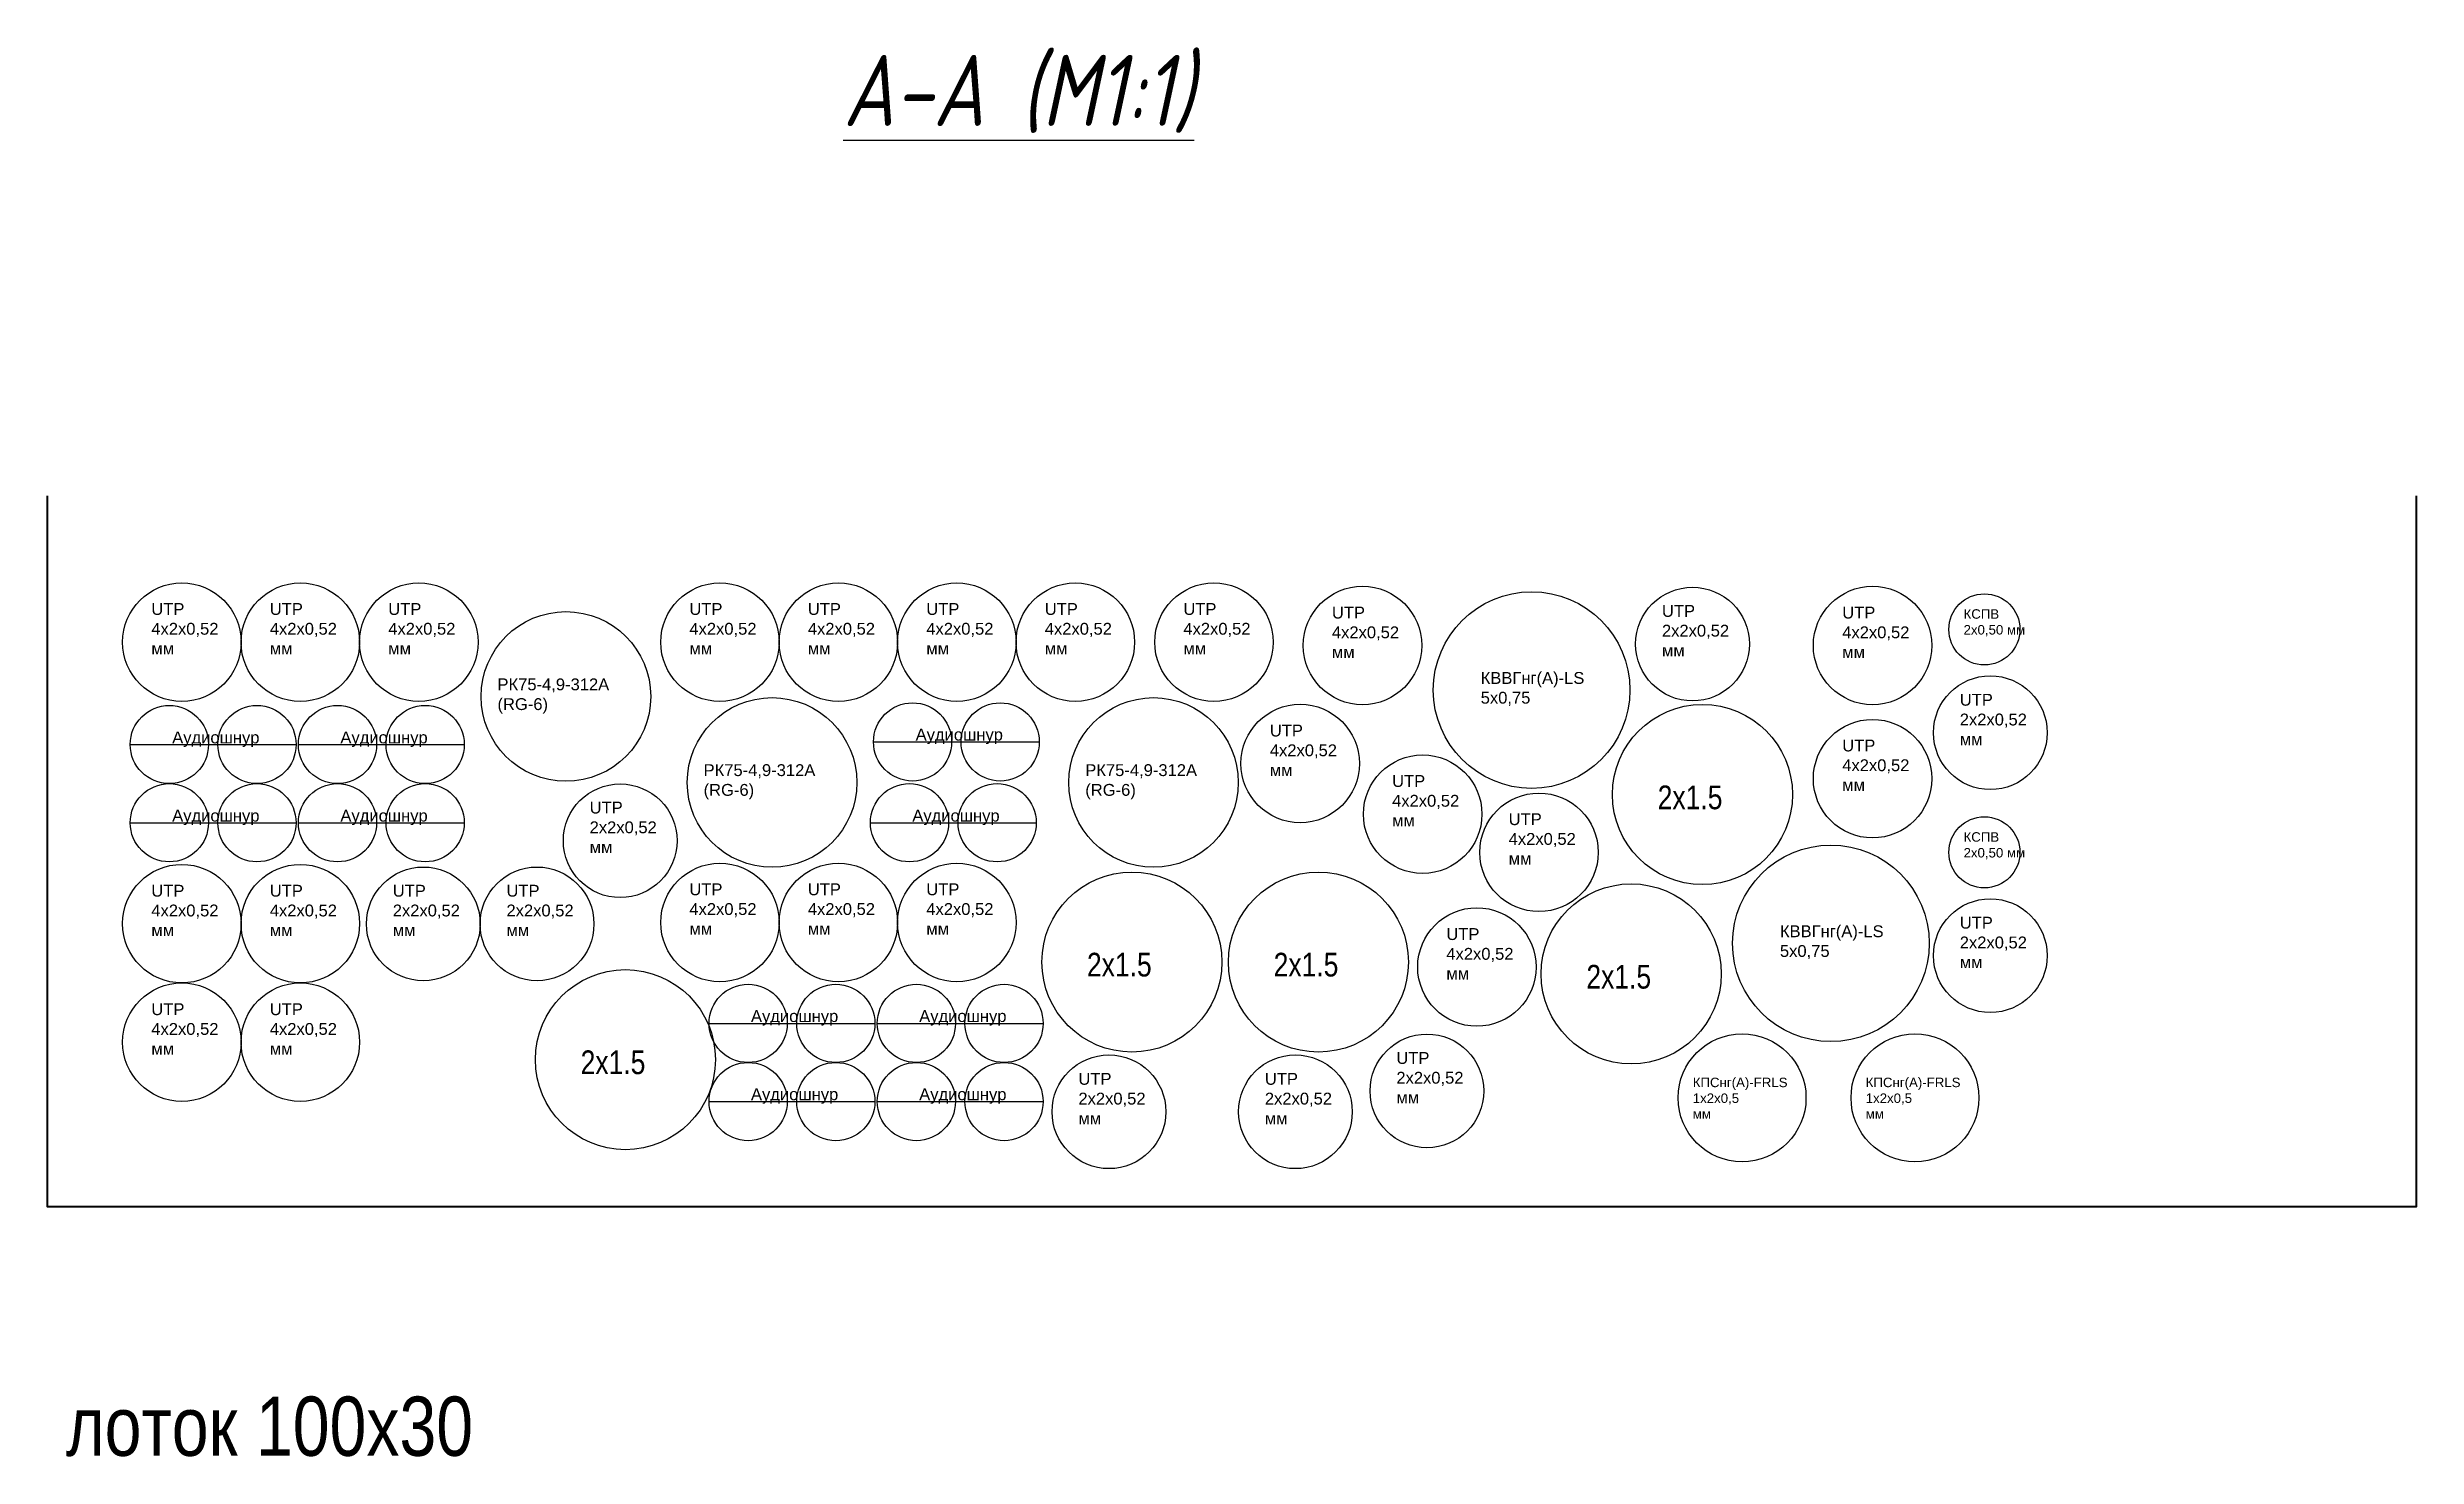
# Model space of a CAD drawing. Header units: millimetres. Extents: x -8189 to 16488, y -6763 to 17206.
# Drawn here: x -6509.5 to -6409.5, y -6429.2 to -6369.7 of the extents above; entities that cross this region are included whole.
import ezdxf

# ---------------------------------------------------------------- set-up
doc = ezdxf.new("R2010")
doc.units = ezdxf.units.MM
for name, color, linetype in [('05 Слаботочка', 7, 'Continuous'), ('06 Авт-ка климата', 7, 'Continuous'), ('07 Авт-ка общая', 7, 'Continuous'), ('08 Пож. и техн. сигн.', 7, 'Continuous'), ('13 Трассы и коробки слаботочки', 7, 'Continuous')]:
    doc.layers.add(name, color=color, linetype=linetype)
doc.styles.get("Standard").update_dxf_attribs({"font": 'arial.ttf'})
doc.styles.add('ГОСТ-ISOCPEUR', font='isocpeui.ttf', dxfattribs={"width": 0.8})

msp = doc.modelspace()

# ---------------------------------------------------------------- texts
at = {"layer": '05 Слаботочка', "color": 6, "width": 0.8}
for p in [(-6465.63, -6408.96), (-6457.75, -6408.96), (-6487, -6413.08)]:
    msp.add_text('2x1.5', height=1, dxfattribs=at).set_placement(p)
at = {"layer": '05 Слаботочка', "color": 6, "char_height": 0.5, "width": 2.8168, "attachment_point": 1}
for s, insert in [('{UTP 4х2х0,52 мм}', (-6505.12, -6393.2)), ('{UTP 4х2х0,52 мм}', (-6500.12, -6393.2)), ('{UTP 4х2х0,52 мм}', (-6495.12, -6393.2)), ('{UTP 4х2х0,52 мм}', (-6482.41, -6393.2)), ('{UTP 4х2х0,52 мм}', (-6477.41, -6393.2)), ('{UTP 4х2х0,52 мм}', (-6472.41, -6393.2)), ('{UTP 4х2х0,52 мм}', (-6467.41, -6393.2)), ('{UTP 4х2х0,52 мм}', (-6461.56, -6393.2)), ('{РК75-4,9-312А (RG-6)}', (-6490.51, -6396.38)), ('{Аудиошнур}', (-6504.24, -6398.62)), ('{Аудиошнур}', (-6497.14, -6398.62)), ('{Аудиошнур}', (-6472.86, -6398.5)), ('{РК75-4,9-312А (RG-6)}', (-6481.81, -6400)), ('{РК75-4,9-312А (RG-6)}', (-6465.7, -6400)), ('{Аудиошнур}', (-6504.24, -6401.92)), ('{Аудиошнур}', (-6497.14, -6401.92)), ('{UTP 2х2х0,52 мм}', (-6486.62, -6401.58)), ('{Аудиошнур}', (-6473, -6401.92)), ('{UTP 4х2х0,52 мм}', (-6505.12, -6405.09)), ('{UTP 4х2х0,52 мм}', (-6500.12, -6405.09)), ('{UTP 2х2х0,52 мм}', (-6494.93, -6405.09)), ('{UTP 2х2х0,52 мм}', (-6490.13, -6405.09)), ('{UTP 4х2х0,52 мм}', (-6482.41, -6405.03)), ('{UTP 4х2х0,52 мм}', (-6477.41, -6405.03)), ('{UTP 4х2х0,52 мм}', (-6472.41, -6405.03)), ('{UTP 4х2х0,52 мм}', (-6505.12, -6410.09)), ('{UTP 4х2х0,52 мм}', (-6500.12, -6410.09)), ('{Аудиошнур}', (-6479.81, -6410.38)), ('{Аудиошнур}', (-6472.71, -6410.38)), ('{Аудиошнур}', (-6479.81, -6413.68)), ('{Аудиошнур}', (-6472.71, -6413.68)), ('{UTP 2х2х0,52 мм}', (-6465.99, -6413.03)), ('{UTP 2х2х0,52 мм}', (-6458.12, -6413.03))]:
    msp.add_mtext(s, dxfattribs=dict(at, insert=insert))
at = {"layer": '06 Авт-ка климата', "color": 5, "width": 0.8}
for p in [(-6441.54, -6401.9), (-6444.55, -6409.47)]:
    msp.add_text('2x1.5', height=1, dxfattribs=at).set_placement(p)
at = {"layer": '06 Авт-ка климата', "color": 5, "char_height": 0.5, "width": 2.8168, "attachment_point": 1}
for s, insert in [('{UTP 4х2х0,52 мм}', (-6455.29, -6393.35)), ('{UTP 2х2х0,52 мм}', (-6441.36, -6393.28)), ('{КВВГнг(А)-LS 5х0,75}', (-6449.01, -6396.11)), ('{UTP 4х2х0,52 мм}', (-6457.91, -6398.33)), ('{UTP 4х2х0,52 мм}', (-6452.75, -6400.46)), ('{UTP 4х2х0,52 мм}', (-6447.83, -6402.07)), ('{UTP 4х2х0,52 мм}', (-6450.46, -6406.92)), ('{КВВГнг(А)-LS 5х0,75}', (-6436.38, -6406.8)), ('{UTP 2х2х0,52 мм}', (-6452.57, -6412.15))]:
    msp.add_mtext(s, dxfattribs=dict(at, insert=insert))
at = {"layer": '07 Авт-ка общая', "char_height": 0.5, "width": 2.8168, "attachment_point": 1}
for insert in [(-6433.75, -6393.35), (-6433.75, -6398.96)]:
    msp.add_mtext('{UTP 4х2х0,52 мм}', dxfattribs=dict(at, insert=insert))
at = {"layer": '08 Пож. и техн. сигн.', "color": 1, "width": 2.8168, "attachment_point": 1}
for s, insert, char_height in [('{КСПВ 2х0,50 мм}', (-6428.63, -6393.46), 0.4), ('{UTP 2х2х0,52 мм}', (-6428.79, -6397.03), 0.5), ('{КСПВ 2х0,50 мм}', (-6428.63, -6402.87), 0.4), ('{UTP 2х2х0,52 мм}', (-6428.79, -6406.44), 0.5), ('{КПСнг(А)-FRLS 1x2x0,5 мм}', (-6440.06, -6413.23), 0.4), ('{КПСнг(А)-FRLS 1x2x0,5 мм}', (-6432.76, -6413.23), 0.4)]:
    msp.add_mtext(s, dxfattribs=dict(at, insert=insert, char_height=char_height))
at = {"layer": '13 Трассы и коробки слаботочки', "width": 0.8}
msp.add_text('лоток 100х30', height=2.5, dxfattribs=at).set_placement((-6508.72, -6429.19))
at = {"layer": '13 Трассы и коробки слаботочки', "insert": (-6475.92, -6370.06), "char_height": 3, "width": 42.5883, "attachment_point": 1, "style": 'ГОСТ-ISOCPEUR'}
msp.add_mtext('{\\LА-А (М1:1)}', dxfattribs=at)

# ---------------------------------------------------------------- linework, layer by layer
at = {"layer": '05 Слаботочка', "color": 6}
for p, q in [((-6506.01, -6399.17), (-6499.01, -6399.17)), ((-6498.91, -6399.17), (-6491.91, -6399.17)), ((-6474.64, -6399.06), (-6467.64, -6399.06)), ((-6506.01, -6402.47), (-6499.01, -6402.47)), ((-6498.91, -6402.47), (-6491.91, -6402.47)), ((-6474.77, -6402.47), (-6467.77, -6402.47)), ((-6481.58, -6410.94), (-6474.58, -6410.94)), ((-6474.48, -6410.94), (-6467.48, -6410.94)), ((-6481.58, -6414.24), (-6474.58, -6414.24)), ((-6474.48, -6414.24), (-6467.48, -6414.24))]:
    msp.add_line(p, q, dxfattribs=at)
for centre, radius in [((-6503.83, -6394.85), 2.5), ((-6498.83, -6394.85), 2.5), ((-6493.83, -6394.85), 2.5), ((-6481.12, -6394.85), 2.5), ((-6476.12, -6394.85), 2.5), ((-6471.12, -6394.85), 2.5), ((-6466.12, -6394.85), 2.5), ((-6460.27, -6394.85), 2.5), ((-6487.62, -6397.14), 3.58), ((-6504.36, -6399.17), 1.65), ((-6500.66, -6399.17), 1.65), ((-6497.26, -6399.17), 1.65), ((-6493.56, -6399.17), 1.65), ((-6478.92, -6400.77), 3.58), ((-6472.99, -6399.06), 1.65), ((-6469.29, -6399.06), 1.65), ((-6462.82, -6400.77), 3.58), ((-6504.36, -6402.47), 1.65), ((-6500.66, -6402.47), 1.65), ((-6497.26, -6402.47), 1.65), ((-6493.56, -6402.47), 1.65), ((-6485.33, -6403.23), 2.4), ((-6473.12, -6402.47), 1.65), ((-6469.42, -6402.47), 1.65), ((-6503.83, -6406.73), 2.5), ((-6498.83, -6406.73), 2.5), ((-6493.64, -6406.74), 2.4), ((-6488.84, -6406.74), 2.4), ((-6481.12, -6406.68), 2.5), ((-6476.12, -6406.68), 2.5), ((-6471.12, -6406.68), 2.5), ((-6463.73, -6408.35), 3.8), ((-6455.86, -6408.35), 3.8), ((-6485.11, -6412.47), 3.8), ((-6503.83, -6411.73), 2.5), ((-6498.83, -6411.73), 2.5), ((-6479.93, -6410.94), 1.65), ((-6476.23, -6410.94), 1.65), ((-6472.83, -6410.94), 1.65), ((-6469.13, -6410.94), 1.65), ((-6479.93, -6414.24), 1.65), ((-6476.23, -6414.24), 1.65), ((-6472.83, -6414.24), 1.65), ((-6469.13, -6414.24), 1.65), ((-6464.7, -6414.67), 2.4), ((-6456.83, -6414.67), 2.4)]:
    msp.add_circle(centre, radius, dxfattribs=at)
at = {"layer": '06 Авт-ка климата', "color": 5}
for centre, radius in [((-6454, -6394.99), 2.5), ((-6446.86, -6396.87), 4.15), ((-6440.07, -6394.93), 2.4), ((-6456.63, -6399.97), 2.5), ((-6439.65, -6401.28), 3.8), ((-6451.46, -6402.11), 2.5), ((-6446.55, -6403.72), 2.5), ((-6434.23, -6407.56), 4.15), ((-6442.66, -6408.85), 3.8), ((-6449.17, -6408.56), 2.5), ((-6451.28, -6413.79), 2.4)]:
    msp.add_circle(centre, radius, dxfattribs=at)
at = {"layer": '07 Авт-ка общая'}
for centre in [(-6432.47, -6394.99), (-6432.47, -6400.61)]:
    msp.add_circle(centre, 2.5, dxfattribs=at)
at = {"layer": '08 Пож. и техн. сигн.', "color": 1}
for centre, radius in [((-6427.75, -6394.31), 1.5), ((-6427.5, -6398.67), 2.4), ((-6427.75, -6403.72), 1.5), ((-6427.5, -6408.08), 2.4), ((-6437.98, -6414.08), 2.7), ((-6430.68, -6414.08), 2.7)]:
    msp.add_circle(centre, radius, dxfattribs=at)
at = {"layer": '13 Трассы и коробки слаботочки', "lineweight": 40}
msp.add_lwpolyline([(-6509.51, -6388.67), (-6509.51, -6418.67), (-6409.51, -6418.67), (-6409.51, -6388.67)], dxfattribs=at)

msp.set_redraw_order([(e.dxf.handle, doc.entitydb.next_handle()) for e in msp.query("TEXT MTEXT ATTDEF DIMENSION ARC_DIMENSION")])  # texts and dimensions are drawn at this point

doc.saveas('drawing.dxf')
